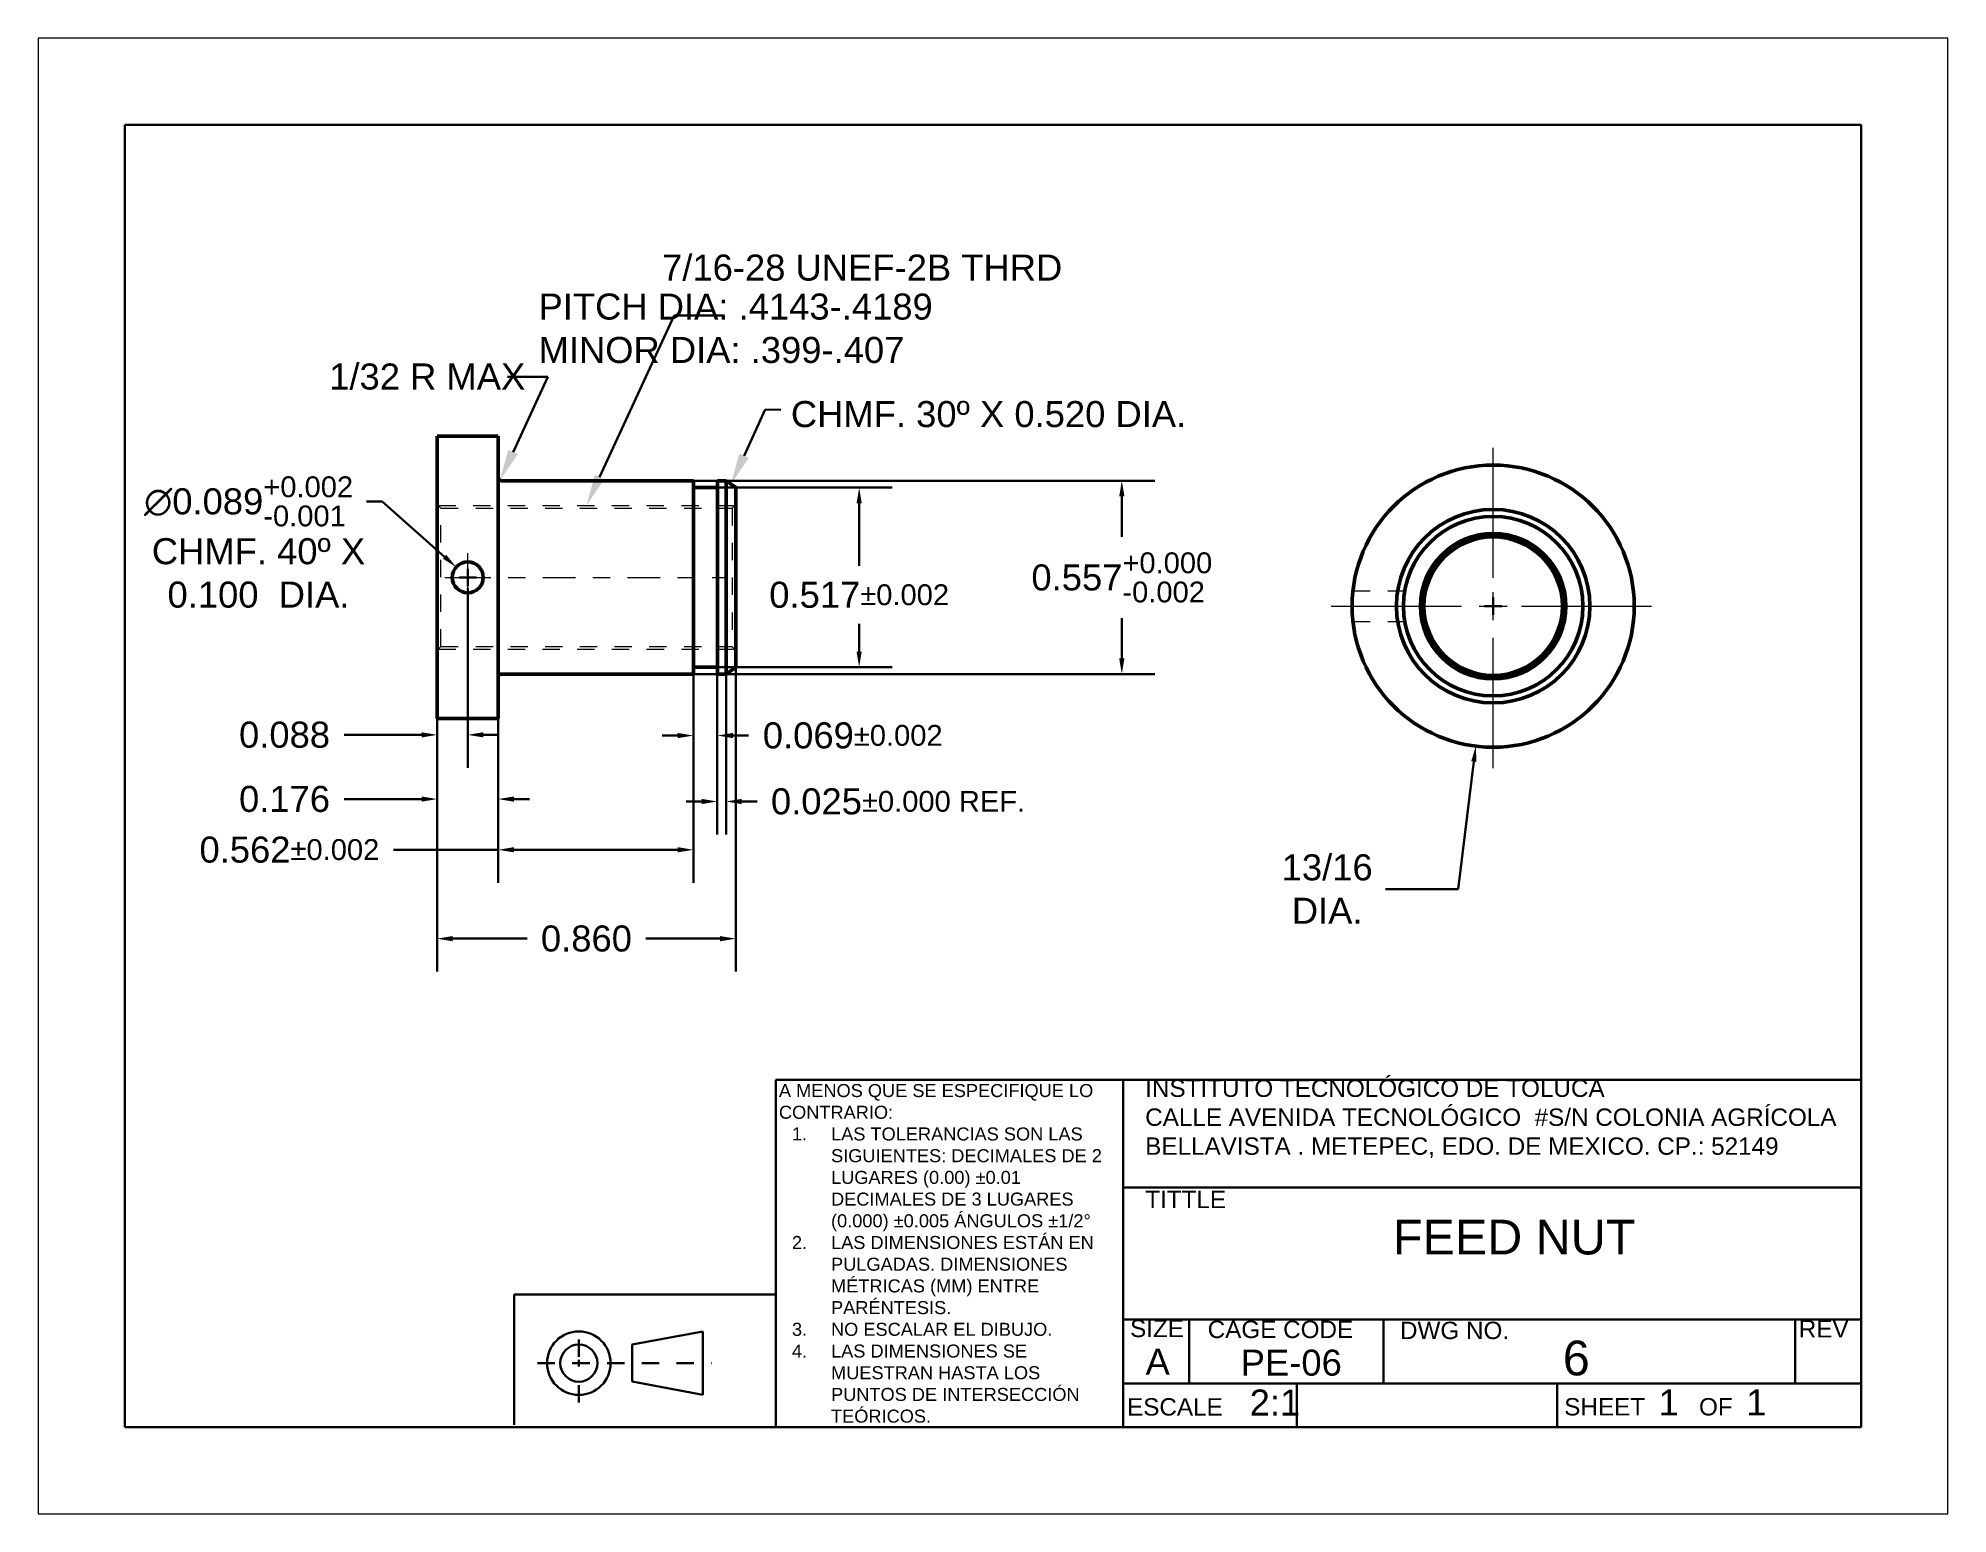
# Model space of a CAD drawing. Header units: inches. Extents: x -250 to 267, y -253 to 264.
# Drawn here: x 0 to 11, y 0 to 8.5 of the extents above; entities that cross this region are included whole.
import ezdxf

# ---------------------------------------------------------------- set-up
doc = ezdxf.new("R2010")
doc.units = ezdxf.units.IN
doc.header["$MEASUREMENT"] = 0
for name, pattern in [('CENTER2', [1.125, 0.75, -0.125, 0.125, -0.125]), ('CENTRO', [2, 1.25, -0.25, 0.25, -0.25]), ('TRAZOS', [0.75, 0.5, -0.25])]:
    doc.linetypes.add(name, pattern=pattern)
for name, color, linetype, lineweight in [('cotas', 4, 'Continuous', 30), ('dibujo', 7, 'Continuous', 50), ('formato', 50, 'Continuous', 30), ('hoja', 210, 'Continuous', 20), ('ocultas', 171, 'TRAZOS', 20), ('referencias', 90, 'CENTRO', 20)]:
    doc.layers.add(name, color=color, linetype=linetype, lineweight=lineweight)
doc.styles.get("Standard").update_dxf_attribs({"font": 'arial.ttf'})
doc.dimstyles.new('CadCam asme itt', dxfattribs={"dimtxt": 0.15, "dimasz": 0.09, "dimexe": 0.19, "dimexo": 0.0625, "dimgap": 0.09, "dimtad": 0, "dimtih": 1, "dimtoh": 1, "dimdec": 3, "dimzin": 0, "dimdsep": 46, "dimtxsty": 'Standard', "dimcen": 0.05, "dimclrd": 256, "dimclre": 256, "dimclrt": 256, "dimadec": 0, "dimazin": 0, "dimtol": 1, "dimtfac": 0.8, "dimtdec": 3, "dimtofl": 0, "dimtmove": 0, "dimatfit": 3, "dimfxl": 1, "dimtfillclr": 256, "dimtolj": 1, "dimtzin": 0, "dimlwd": -1, "dimlwe": -1, "dimarcsym": 0})

msp = doc.modelspace()

# ---------------------------------------------------------------- texts
at = {"layer": 'cotas', "char_height": 0.15, "attachment_point": 5}
for s, insert in [('\\A1;7/16-28 UNEF-2B THRD', (4.7465, 7.1776)), ('\\A1;\\pxql;PITCH DIA: .4143-.4189\\PMINOR DIA: .399-.407', (4.0175, 6.8281)), ('\\A1;{\\H1x;1/32} R MAX', (2.2411, 6.5501)), ('\\A1;CHMF. 30º X 0.520 DIA.', (5.4744, 6.3338))]:
    msp.add_mtext(s, dxfattribs=dict(at, insert=insert))
at = {"layer": 'cotas', "insert": (1.269, 5.4188), "char_height": 0.15, "width": 1.429733, "attachment_point": 5}
msp.add_mtext('\\A1;CHMF. 40º X 0.100  DIA.', dxfattribs=at)
at = {"layer": 'formato', "attachment_point": 1}
for s, insert, char_height, width in [('\\A1;A MENOS QUE SE ESPECIFIQUE LO CONTRARIO:\\P\\pxi-3,l4,t4;1.^ILAS TOLERANCIAS SON LAS SIGUIENTES: DECIMALES DE 2 LUGARES (0.00) ±0.01 DECIMALES DE 3 LUGARES (0.000) ±0.005 ÁNGULOS ±1/2°\\P2.^ILAS DIMENSIONES ESTÁN EN PULGADAS. DIMENSIONES MÉTRICAS (MM) ENTRE PARÉNTESIS.\\P3.^INO ESCALAR EL DIBUJO.\\P4.^ILAS DIMENSIONES SE MUESTRAN HASTA LOS PUNTOS DE INTERSECCIÓN TEÓRICOS.', (4.267, 2.4755), 0.075, 1.963662), ('SIZE\\P\\pxqc;{\\H1.5x;A}', (6.2896, 1.1179), 0.1, 0.318261), ('CAGE CODE\\P\\pxqc;{\\H1.5x;PE-06}', (6.7366, 1.1124), 0.1, 0.963087), ('DWG NO.', (7.8444, 1.1065), 0.1, 2.37), ('REV', (10.1416, 1.1156), 0.1, 0.477657), ('6', (8.7822, 0.9974), 0.2, 0.477657), ('ESCALE    {\\H1.5x;2:1}', (6.2722, 0.7159), 0.1, 1.012048), ('SHEET  {\\H1.5x;1  }OF  {\\H1.5x;1}', (8.7905, 0.7166), 0.1, 1.894571)]:
    msp.add_mtext(s, dxfattribs=dict(at, insert=insert, char_height=char_height, width=width))
for s, insert, char_height in [('INSTITUTO TECNOLÓGICO DE TOLUCA\\PCALLE AVENIDA TECNOLÓGICO  #S/N COLONIA AGRÍCOLA\\PBELLAVISTA . METEPEC, EDO. DE MEXICO. CP.: 52149', (6.3767, 2.5014), 0.1), ('{\\H0.5x;TITTLE}\\P\\pxqc;FEED NUT', (6.377, 1.8607), 0.2)]:
    msp.add_mtext_dynamic_manual_height_columns(s, width=4.25, gutter_width=1, heights=[0], dxfattribs=dict(at, insert=insert, char_height=char_height))

# ---------------------------------------------------------------- blocks, each defined once
blk = doc.blocks.new('*U12')
at = {"layer": 'referencias', "color": 0, "linetype": 'CENTER2', "ltscale": 0.25, "transparency": 16777216}
blk.add_line((-0.801, 0), (0.753, 0), dxfattribs=at)
blk = doc.blocks.new('*U13')
at = {"layer": 'referencias', "color": 0, "linetype": 'CENTER2', "ltscale": 0.25, "transparency": 16777216}
for p, q in [((0, 0.018), (0, 0.139)), ((-0.132, 0), (-0.018, 0)), ((0.018, 0), (0.132, 0)), ((0, -0.14), (0, -0.018))]:
    blk.add_line(p, q, dxfattribs=at)
at = {"layer": 'referencias', "color": 0, "linetype": 'Continuous', "ltscale": 0.25, "transparency": 16777216}
for p, q in [((-0.009, 0), (0.009, 0)), ((0, -0.009), (0, 0.009))]:
    blk.add_line(p, q, dxfattribs=at)
blk = doc.blocks.new('*D14')
at = {"layer": 'cotas', "transparency": 16777216}
for p, q in [((2.298, 5.332), (2.298, 4.297)), ((2.474, 5.332), (2.474, 4.297)), ((2.208, 4.487), (1.762, 4.487)), ((2.564, 4.487), (2.654, 4.487))]:
    blk.add_line(p, q, dxfattribs=at)
for points in [[(2.208, 4.502), (2.208, 4.472), (2.298, 4.487)], [(2.564, 4.502), (2.564, 4.472), (2.474, 4.487)]]:
    blk.add_solid(points, dxfattribs=at)
at = {"layer": 'Defpoints', "color": 0, "transparency": 16777216}
for p in [(2.298, 5.394), (2.474, 5.394), (2.474, 4.487)]:
    blk.add_point(p, dxfattribs=at)
at = {"layer": 'cotas', "transparency": 16777216, "insert": (1.419, 4.487), "char_height": 0.15, "attachment_point": 5}
blk.add_mtext('\\A1;0.088', dxfattribs=at)
blk = doc.blocks.new('*D15')
at = {"layer": 'cotas', "transparency": 16777216}
for p, q in [((2.298, 4.524), (2.298, 3.927)), ((2.65, 4.524), (2.65, 3.927)), ((2.208, 4.117), (1.762, 4.117)), ((2.74, 4.117), (2.83, 4.117))]:
    blk.add_line(p, q, dxfattribs=at)
for points in [[(2.208, 4.132), (2.208, 4.102), (2.298, 4.117)], [(2.74, 4.132), (2.74, 4.102), (2.65, 4.117)]]:
    blk.add_solid(points, dxfattribs=at)
at = {"layer": 'Defpoints', "color": 0, "transparency": 16777216}
for p in [(2.298, 4.586), (2.65, 4.586), (2.65, 4.117)]:
    blk.add_point(p, dxfattribs=at)
at = {"layer": 'cotas', "transparency": 16777216, "insert": (1.419, 4.117), "char_height": 0.15, "attachment_point": 5}
blk.add_mtext('\\A1;0.176', dxfattribs=at)
blk = doc.blocks.new('*D16')
at = {"layer": 'cotas', "transparency": 16777216}
for p, q in [((2.298, 5.332), (2.298, 3.123)), ((4.018, 5.332), (4.018, 3.123)), ((2.388, 3.313), (2.816, 3.313)), ((3.928, 3.313), (3.501, 3.313))]:
    blk.add_line(p, q, dxfattribs=at)
for points in [[(2.388, 3.328), (2.388, 3.298), (2.298, 3.313)], [(3.928, 3.328), (3.928, 3.298), (4.018, 3.313)]]:
    blk.add_solid(points, dxfattribs=at)
at = {"layer": 'Defpoints', "color": 0, "transparency": 16777216}
for p in [(2.298, 5.394), (4.018, 5.394), (4.018, 3.313)]:
    blk.add_point(p, dxfattribs=at)
at = {"layer": 'cotas', "transparency": 16777216, "insert": (3.158, 3.313), "char_height": 0.15, "attachment_point": 5}
blk.add_mtext('\\A1;0.860', dxfattribs=at)
blk = doc.blocks.new('*D17')
at = {"layer": 'cotas', "transparency": 16777216}
for p, q in [((2.65, 5.332), (2.65, 3.635)), ((3.774, 5.332), (3.774, 3.635)), ((2.65, 3.825), (2.046, 3.825)), ((3.684, 3.825), (2.74, 3.825))]:
    blk.add_line(p, q, dxfattribs=at)
for points in [[(2.74, 3.84), (2.74, 3.81), (2.65, 3.825)], [(3.684, 3.84), (3.684, 3.81), (3.774, 3.825)]]:
    blk.add_solid(points, dxfattribs=at)
at = {"layer": 'Defpoints', "color": 0, "transparency": 16777216}
for p in [(2.65, 5.394), (3.774, 5.394), (3.774, 3.825)]:
    blk.add_point(p, dxfattribs=at)
at = {"layer": 'cotas', "transparency": 16777216, "insert": (1.447, 3.825), "char_height": 0.15, "attachment_point": 5}
blk.add_mtext('\\A1;0.562{\\H0.12;±0.002}', dxfattribs=at)
blk = doc.blocks.new('*D18')
at = {"layer": 'cotas', "transparency": 16777216}
for p, q in [((3.774, 5.332), (3.774, 4.293)), ((3.912, 5.332), (3.912, 4.293)), ((3.684, 4.483), (3.594, 4.483)), ((4.002, 4.483), (4.092, 4.483))]:
    blk.add_line(p, q, dxfattribs=at)
for points in [[(3.684, 4.498), (3.684, 4.468), (3.774, 4.483)], [(4.002, 4.498), (4.002, 4.468), (3.912, 4.483)]]:
    blk.add_solid(points, dxfattribs=at)
at = {"layer": 'Defpoints', "color": 0, "transparency": 16777216}
for p in [(3.774, 5.394), (3.912, 5.394), (3.912, 4.483)]:
    blk.add_point(p, dxfattribs=at)
at = {"layer": 'cotas', "transparency": 16777216, "insert": (4.692, 4.483), "char_height": 0.15, "attachment_point": 5}
blk.add_mtext('\\A1;0.069{\\H0.12;±0.002}', dxfattribs=at)
blk = doc.blocks.new('*D19')
at = {"layer": 'cotas', "transparency": 16777216}
for p, q in [((3.912, 5.332), (3.912, 3.913)), ((3.962, 5.332), (3.962, 3.913)), ((3.822, 4.103), (3.732, 4.103)), ((4.052, 4.103), (4.142, 4.103))]:
    blk.add_line(p, q, dxfattribs=at)
for points in [[(3.822, 4.118), (3.822, 4.088), (3.912, 4.103)], [(4.052, 4.118), (4.052, 4.088), (3.962, 4.103)]]:
    blk.add_solid(points, dxfattribs=at)
at = {"layer": 'Defpoints', "color": 0, "transparency": 16777216}
for p in [(3.912, 5.394), (3.962, 5.394), (3.962, 4.103)]:
    blk.add_point(p, dxfattribs=at)
at = {"layer": 'cotas', "transparency": 16777216, "insert": (4.953, 4.103), "char_height": 0.15, "attachment_point": 5}
blk.add_mtext('\\A1;0.025{\\H0.12;±0.000}{\\H0.8x; REF.}', dxfattribs=at)
blk = doc.blocks.new('*D20')
at = {"layer": 'cotas', "transparency": 16777216}
for p, q in [((3.283, 5.951), (6.432, 5.951)), ((6.242, 5.861), (6.242, 5.628)), ((6.242, 4.927), (6.242, 5.16)), ((3.283, 4.837), (6.432, 4.837))]:
    blk.add_line(p, q, dxfattribs=at)
for points in [[(6.227, 5.861), (6.257, 5.861), (6.242, 5.951)], [(6.227, 4.927), (6.257, 4.927), (6.242, 4.837)]]:
    blk.add_solid(points, dxfattribs=at)
at = {"layer": 'Defpoints', "color": 0, "transparency": 16777216}
for p in [(3.22, 5.951), (3.22, 4.837), (6.242, 4.837)]:
    blk.add_point(p, dxfattribs=at)
at = {"layer": 'cotas', "transparency": 16777216, "insert": (6.242, 5.394), "char_height": 0.15, "attachment_point": 5}
blk.add_mtext('\\A1;0.557{\\H0.12;\\S+0.000^ -0.002;}', dxfattribs=at)
blk = doc.blocks.new('*D21')
at = {"layer": 'cotas', "transparency": 16777216}
for p, q in [((3.906, 5.911), (4.919, 5.911)), ((4.729, 5.821), (4.729, 5.46)), ((4.729, 4.967), (4.729, 5.126)), ((3.906, 4.877), (4.919, 4.877))]:
    blk.add_line(p, q, dxfattribs=at)
for points in [[(4.714, 5.821), (4.744, 5.821), (4.729, 5.911)], [(4.714, 4.967), (4.744, 4.967), (4.729, 4.877)]]:
    blk.add_solid(points, dxfattribs=at)
at = {"layer": 'Defpoints', "color": 0, "transparency": 16777216}
for p in [(3.843, 5.911), (3.843, 4.877), (4.729, 4.877)]:
    blk.add_point(p, dxfattribs=at)
at = {"layer": 'cotas', "transparency": 16777216, "insert": (4.729, 5.293), "char_height": 0.15, "attachment_point": 5}
blk.add_mtext('\\A1;0.517{\\H0.12;±0.002}', dxfattribs=at)
blk = doc.blocks.new('*D25')
at = {"layer": 'cotas', "transparency": 16777216}
for p, q in [((1.891, 5.832), (1.981, 5.832)), ((1.981, 5.832), (2.341, 5.513)), ((2.424, 5.394), (2.524, 5.394)), ((2.474, 5.344), (2.474, 5.444))]:
    blk.add_line(p, q, dxfattribs=at)
blk.add_solid([(2.351, 5.524), (2.331, 5.502), (2.408, 5.453)], dxfattribs=at)
at = {"layer": 'Defpoints', "color": 0, "transparency": 16777216}
for p in [(2.408, 5.453), (2.541, 5.335)]:
    blk.add_point(p, dxfattribs=at)
at = {"layer": 'cotas', "transparency": 16777216, "insert": (1.212, 5.832), "char_height": 0.15, "attachment_point": 5}
blk.add_mtext('\\A1;∅0.089{\\H0.12;\\S+0.002^ -0.001;}', dxfattribs=at)
blk = doc.blocks.new('*D26')
at = {"layer": 'cotas', "transparency": 16777216}
for p, q in [((8.331, 5.228), (8.431, 5.228)), ((8.381, 5.178), (8.381, 5.278)), ((8.179, 3.599), (8.27, 4.333)), ((7.761, 3.599), (8.179, 3.599))]:
    blk.add_line(p, q, dxfattribs=at)
blk.add_solid([(8.255, 4.335), (8.285, 4.331), (8.281, 4.422)], dxfattribs=at)
at = {"layer": 'Defpoints', "color": 0, "transparency": 16777216}
for p in [(8.481, 6.035), (8.281, 4.422)]:
    blk.add_point(p, dxfattribs=at)
at = {"layer": 'cotas', "transparency": 16777216, "insert": (7.425, 3.599), "char_height": 0.15, "width": 0.60125, "attachment_point": 5}
blk.add_mtext('\\A1;13/16 DIA.', dxfattribs=at)
blk = doc.blocks.new('*U27')
at = {"layer": 'referencias', "color": 0, "linetype": 'CENTER2', "transparency": 16777216}
for p, q in [((0, 0.1625), (0, 0.9325)), ((-0.9325, 0), (-0.1625, 0)), ((0.1625, 0), (0.9325, 0)), ((0, -0.9325), (0, -0.1625))]:
    blk.add_line(p, q, dxfattribs=at)
at = {"layer": 'referencias', "color": 0, "linetype": 'Continuous', "transparency": 16777216}
for p, q in [((-0.08125, 0), (0.08125, 0)), ((0, -0.08125), (0, 0.08125))]:
    blk.add_line(p, q, dxfattribs=at)
blk = doc.blocks.new('*U21')
at = {"color": 0, "linetype": 'CENTER2', "ltscale": 7, "transparency": 16777216}
for p, q in [((0, 79), (0, 498)), ((-43, 0), (-40, 0)), ((40, 0), (43, 0)), ((0, -492), (0, -79))]:
    blk.add_line(p, q, dxfattribs=at)
at = {"color": 0, "linetype": 'Continuous', "ltscale": 7, "transparency": 16777216}
for p, q in [((-40, 0), (40, 0)), ((0, -40), (0, 40))]:
    blk.add_line(p, q, dxfattribs=at)
blk = doc.blocks.new('*U22')
at = {"color": 0, "linetype": 'CENTER2', "ltscale": 7, "transparency": 16777216}
blk.add_line((-1619, 0), (549, 0), dxfattribs=at)
blk = doc.blocks.new('A$C26af7a07')
for p, q in [((1177, 724), (2061, 888)), ((1177, 724), (1177, 261)), ((2061, 888), (2061, 96)), ((2061, 96), (1177, 261))]:
    blk.add_line(p, q)
for radius in [396, 232]:
    blk.add_circle((514, 492), radius)
at = {"linetype": 'CENTER2', "ltscale": 7}
for name, p in [('*U21', (514, 492)), ('*U22', (1619, 492))]:
    blk.add_blockref(name, p, dxfattribs=at)

# ---------------------------------------------------------------- dimensions: what is measured, and where the dimension line sits
at = {"layer": 'cotas'}
dim = msp.add_diameter_dim_2p(p1=(2.5411, 5.3351), p2=(2.4079, 5.4532), dimstyle='CadCam asme itt', override={"dimscale": 1, "dimgap": 0.09, "dimlfac": 0.5, "dimtol": 1, "dimlim": 0, "dimtp": 0.002, "dimtm": 0.001}, dxfattribs=at)
dim.commit()
dim.dimension.update_dxf_attribs({"geometry": '*D25', "text_midpoint": (1.2122, 5.8317), "dimtype": 163})
for base, p1, p2, override, picture, middle in [((6.2423, 4.8372), (3.2205, 5.9512), (3.2205, 4.8372), {"dimscale": 1, "dimlfac": 0.5, "dimtm": 0.002}, '*D20', (6.2423, 5.3942)), ((4.7287, 4.8772), (3.8435, 5.9112), (3.8435, 4.8772), {"dimscale": 1, "dimlfac": 0.5, "dimtp": 0.002, "dimtm": 0.002}, '*D21', (4.7287, 5.293))]:
    dim = msp.add_linear_dim(base=base, p1=p1, p2=p2, angle=90, dimstyle='CadCam asme itt', override=override, dxfattribs=at)
    dim.commit()
    dim.dimension.update_dxf_attribs({"geometry": picture, "text_midpoint": middle, "dimtype": 160})
dim = msp.add_diameter_dim_2p(p1=(8.481, 6.0347), p2=(8.2812, 4.422), text='13/16 DIA.', dimstyle='CadCam asme itt', dxfattribs=at)
dim.commit()
dim.dimension.update_dxf_attribs({"geometry": '*D26', "text_midpoint": (7.4251, 3.5986), "dimtype": 163})
for base, p1, p2, override, picture, middle in [((3.7745, 3.8248), (2.6505, 5.3942), (3.7745, 5.3942), {"dimscale": 1, "dimlfac": 0.5, "dimtp": 0.002, "dimtm": 0.002}, '*D17', (1.4472, 3.8248)), ((2.4745, 4.4874), (2.2985, 5.3942), (2.4745, 5.3942), {"dimscale": 1, "dimgap": 0.09, "dimlfac": 0.5, "dimtol": 0, "dimlim": 0}, '*D14', (1.4187, 4.4874)), ((4.0185, 3.3125), (2.2985, 5.3942), (4.0185, 5.3942), {"dimscale": 1, "dimgap": 0.09, "dimlfac": 0.5, "dimtol": 0, "dimlim": 0}, '*D16', (3.1585, 3.3125)), ((2.6505, 4.1171), (2.2985, 4.5863), (2.6505, 4.5863), {"dimscale": 1, "dimgap": 0.09, "dimlfac": 0.5, "dimtol": 0, "dimlim": 0}, '*D15', (1.4187, 4.1171))]:
    dim = msp.add_linear_dim(base=base, p1=p1, p2=p2, dimstyle='CadCam asme itt', override=override, dxfattribs=at)
    dim.commit()
    dim.dimension.update_dxf_attribs({"geometry": picture, "text_midpoint": middle, "dimtype": 160})
dim = msp.add_linear_dim(base=(3.9125, 4.4833), p1=(3.7745, 5.3942), p2=(3.9125, 5.3942), dimstyle='CadCam asme itt', override={"dimscale": 1, "dimlfac": 0.5, "dimtp": 0.002, "dimtm": 0.002}, dxfattribs=at)
dim.commit()
dim.dimension.update_dxf_attribs({"geometry": '*D18', "text_midpoint": (4.6917, 4.4833)})
dim = msp.add_linear_dim(base=(3.9625, 4.1033), p1=(3.9125, 5.3942), p2=(3.9625, 5.3942), text='<>{\\H0.8x; REF.}', dimstyle='CadCam asme itt', override={"dimscale": 1, "dimlfac": 0.5}, dxfattribs=at)
dim.commit()
dim.dimension.update_dxf_attribs({"geometry": '*D19', "text_midpoint": (4.953, 4.1033)})

# ---------------------------------------------------------------- linework, layer by layer
at = {"layer": 'cotas'}
for p, q in [((3.6631, 6.9031), (3.2339, 5.972)), ((3.9532, 6.9031), (3.6631, 6.9031)), ((2.7038, 6.5501), (2.9352, 6.5501)), ((2.9352, 6.5501), (2.7351, 6.1161)), ((4.1884, 6.3607), (4.0658, 6.0947)), ((4.2771, 6.3586), (4.1884, 6.3607))]:
    msp.add_line(p, q, dxfattribs=at)
for points in [[(2.7079, 6.1287), (2.7624, 6.1036), (2.6598, 5.9527)], [(4.0386, 6.1072), (4.0931, 6.0821), (3.9905, 5.9312)], [(3.2067, 5.9845), (3.2611, 5.9594), (3.1586, 5.8085)]]:
    msp.add_solid(points, dxfattribs=at)
at = {"layer": 'dibujo'}
for p, q in [((2.2985, 6.2067), (2.2985, 4.5817)), ((2.6505, 6.2067), (2.2985, 6.2067)), ((2.6505, 6.2067), (2.6505, 5.9672)), ((2.6505, 5.9672), (2.6505, 4.8212)), ((2.6505, 5.9512), (2.6505, 5.9512)), ((2.6665, 5.9512), (3.7745, 5.9512)), ((3.7745, 5.9512), (3.7745, 4.8372)), ((3.9125, 4.8372), (3.9125, 5.9512)), ((3.9125, 5.9512), (3.9625, 5.9512)), ((3.9625, 5.9512), (3.9625, 4.8372)), ((3.9625, 5.9512), (4.0185, 5.9112)), ((3.9125, 5.9112), (3.7745, 5.9112)), ((4.0185, 5.9112), (4.0185, 4.8772)), ((3.7745, 4.8772), (3.9125, 4.8772)), ((4.0185, 4.8772), (3.9625, 4.8372)), ((2.6505, 4.8372), (2.6505, 4.8372)), ((2.6505, 4.8212), (2.6505, 4.5817)), ((3.7745, 4.8372), (2.6665, 4.8372)), ((3.9625, 4.8372), (3.9125, 4.8372)), ((2.2985, 4.5817), (2.6505, 4.5817))]:
    msp.add_line(p, q, dxfattribs=at)
for centre, radius in [((8.0542, 5.2431), 258.5), ((8.3811, 5.2283), 0.8125), ((8.3811, 5.2283), 0.557), ((8.3811, 5.2283), 0.517), ((8.3811, 5.2283), 0.4189), ((8.3811, 5.2283), 0.399), ((2.4745, 5.3942), 0.089)]:
    msp.add_circle(centre, radius, dxfattribs=at)
for centre, start, end in [((2.6665, 5.9672), 180, 270), ((2.6665, 4.8212), 90, 180)]:
    msp.add_arc(centre, 0.016, start, end, dxfattribs=at)
at = {"layer": 'formato'}
for p, q in [((10.5, 8), (0.5, 8)), ((0.5, 8), (0.5, 0.5)), ((10.5, 0.5), (10.5, 8)), ((4.25, 2.5), (10.5, 2.5)), ((4.25, 0.5), (4.25, 2.5)), ((6.25, 0.5), (6.25, 2.5)), ((6.25, 1.88), (10.5, 1.88)), ((4.2418, 1.2632), (2.7418, 1.2632)), ((2.7418, 1.2632), (2.7418, 0.5132)), ((6.25, 1.12), (10.5, 1.12)), ((6.63, 0.75), (6.63, 1.12)), ((7.75, 0.75), (7.75, 1.12)), ((10.12, 0.75), (10.12, 1.12)), ((6.25, 0.75), (10.5, 0.75)), ((7.25, 0.5), (7.25, 0.75)), ((8.75, 0.5), (8.75, 0.75)), ((0.5, 0.5), (10.5, 0.5))]:
    msp.add_line(p, q, dxfattribs=at)
at = {"layer": 'hoja'}
msp.add_lwpolyline([(0, 0), (11, 0), (11, 8.5), (0, 8.5)], close=True, dxfattribs=at)
msp.add_circle((8.0542, 5.2431), 258.5, dxfattribs=at)
at = {"layer": 'ocultas', "ltscale": 0.1}
for p, q in [((2.3201, 5.7932), (2.2985, 5.8148)), ((2.3048, 5.8085), (4.0123, 5.8085)), ((2.3201, 5.7932), (3.9971, 5.7932)), ((2.3201, 4.9952), (2.3201, 5.7932)), ((3.9967, 5.7927), (4.0183, 5.8145)), ((3.9967, 5.7927), (3.9967, 4.9947)), ((2.3201, 4.9952), (2.2985, 4.9734)), ((2.3049, 4.9799), (4.0116, 4.9799)), ((2.3201, 4.9952), (3.9967, 4.9952)), ((3.9967, 4.9947), (4.0183, 4.9732))]:
    msp.add_line(p, q, dxfattribs=at)
at = {"layer": 'ocultas', "ltscale": 0.05}
for p, q in [((7.5735, 5.3173), (7.9922, 5.3173)), ((7.5735, 5.1393), (7.9922, 5.1393))]:
    msp.add_line(p, q, dxfattribs=at)

# ---------------------------------------------------------------- block references
at = {"layer": 'formato', "xscale": 0.000462051041732424, "yscale": 0.000462051041732424, "zscale": 0.000462051041732424}
msp.add_blockref('A$C26af7a07', (2.8768, 0.6406), dxfattribs=at)
at = {"layer": 'referencias', "linetype": 'CENTER2'}
msp.add_blockref('*U27', (8.3811, 5.2283), dxfattribs=at)
at = {"layer": 'referencias', "linetype": 'CENTER2', "ltscale": 0.25}
for name, p in [('*U13', (2.4745, 5.3942)), ('*U12', (3.2205, 5.3942))]:
    msp.add_blockref(name, p, dxfattribs=at)

msp.set_redraw_order([(e.dxf.handle, doc.entitydb.next_handle()) for e in msp.query("TEXT MTEXT ATTDEF DIMENSION ARC_DIMENSION")])  # texts and dimensions are drawn at this point

doc.saveas('drawing.dxf')
